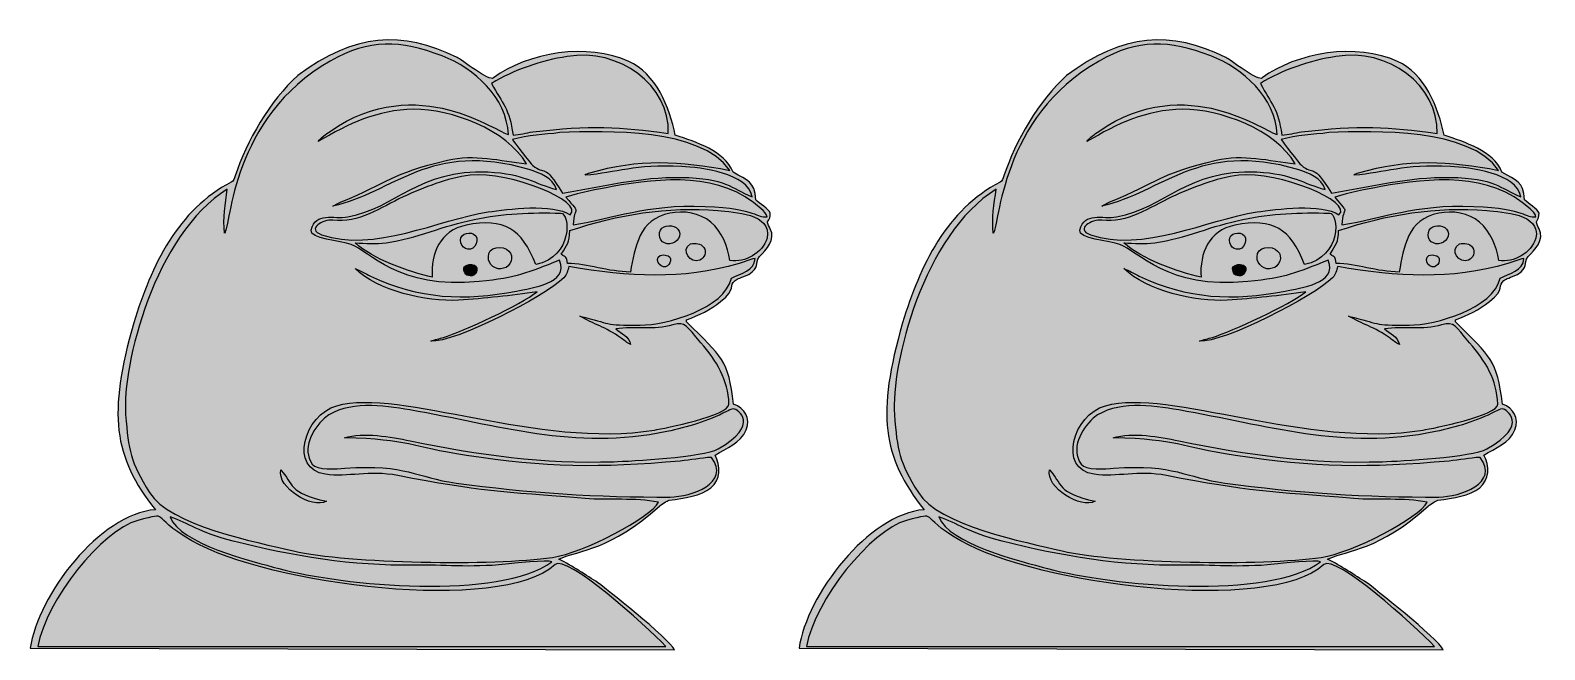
# Model space of a CAD drawing. Header units: millimetres. Extents: x 646 to 848, y -517 to -434.
import ezdxf

# ---------------------------------------------------------------- set-up
doc = ezdxf.new("R2010")
doc.units = ezdxf.units.MM
doc.header["$MEASUREMENT"] = 0
doc.layers.add('layer 1', color=7, linetype='Continuous')

msp = doc.modelspace()

# ---------------------------------------------------------------- hatches: boundary and pattern name
at = {"layer": 'layer 1', "true_color": 0x2b2a29}
h = msp.add_hatch(color=250, dxfattribs=at)
edge = h.paths.add_edge_path()
edge.add_spline(control_points=[(726.0434, -438.0107), (729.5872, -439.474), (731.5364, -444.1779), (732.2449, -447.829), (735.0758, -448.8088), (738.7527, -449.8626), (739.9738, -452.7584), (741.9171, -453.9895), (742.8368, -453.8961), (742.9828, -456.4546), (743.4378, -456.8978), (744.7488, -457.7393), (744.9146, -458.225), (744.9334, -458.7075), (744.8244, -459.0083), (744.5696, -459.3956), (744.5696, -459.7362), (744.7954, -460.016), (744.9188, -460.32), (745.6761, -461.821), (744.4108, -463.114), (743.4596, -464.0173), (742.7683, -465.1217), (743.589, -465.3992), (742.0486, -466.4104), (741.0236, -466.8725), (740.5558, -466.9905), (740.2412, -467.2312), (739.2976, -467.9537), (740.5051, -468.2533), (738.2971, -470.0558), (736.9546, -471.147), (735.3648, -471.8782), (733.7579, -472.4911), (733.7564, -472.5778), (733.7564, -472.6633), (733.7564, -472.7495), (738.5289, -477.5595), (739.3006, -477.7228), (740.0306, -483.7513), (741.5357, -484.2904), (742.3003, -485.6155), (741.7038, -487.1708), (740.9866, -488.9341), (739.0539, -489.6405), (737.5492, -490.5442), (738.3539, -491.9813), (738.3053, -493.8326), (737.0019, -494.9179), (735.7102, -495.994), (733.4858, -496.2696), (731.4315, -496.5746), (731.1805, -496.5827), (730.2966, -497.2152), (730.1278, -497.37), (723.5299, -503.2683), (719.5862, -503.1626), (716.695, -504.4494), (718.5799, -505.3426), (720.3295, -506.6235), (721.9228, -507.5793), (722.6563, -508.1456), (731.4462, -515.0235), (732.1385, -516.5337), (732.1385, -516.5337), (646.1798, -516.3428), (646.1798, -516.3428), (647.1838, -509.2302), (655.4467, -498.4272), (662.8694, -497.8335), (657.2511, -490.7636), (656.496, -485.0541), (660.0006, -472.8958), (662.3061, -465.2352), (665.9194, -457.7262), (672.9985, -454.1096), (673.3304, -453.9648), (673.3985, -453.5774), (673.5193, -453.2752), (674.9868, -448.6332), (678.2063, -443.1715), (681.8711, -439.8802), (689.3935, -434.2383), (695.7948, -433.8215), (703.1408, -437.457), (703.5504, -437.6523), (707.5931, -440.7679), (707.98, -440.178), (712.4834, -436.8115), (720.6344, -435.4051), (726.0434, -438.0107)], knot_values=[0, 0, 0, 0, 0.03333333, 0.03333333, 0.03333333, 0.06666667, 0.06666667, 0.06666667, 0.1, 0.1, 0.1, 0.13333333, 0.13333333, 0.13333333, 0.16666667, 0.16666667, 0.16666667, 0.2, 0.2, 0.2, 0.23333333, 0.23333333, 0.23333333, 0.26666667, 0.26666667, 0.26666667, 0.3, 0.3, 0.3, 0.33333333, 0.33333333, 0.33333333, 0.36666667, 0.36666667, 0.36666667, 0.4, 0.4, 0.4, 0.43333333, 0.43333333, 0.43333333, 0.46666667, 0.46666667, 0.46666667, 0.5, 0.5, 0.5, 0.53333333, 0.53333333, 0.53333333, 0.56666667, 0.56666667, 0.56666667, 0.6, 0.6, 0.6, 0.63333333, 0.63333333, 0.63333333, 0.66666667, 0.66666667, 0.66666667, 0.7, 0.7, 0.7, 0.73333333, 0.73333333, 0.73333333, 0.76666667, 0.76666667, 0.76666667, 0.8, 0.8, 0.8, 0.83333333, 0.83333333, 0.83333333, 0.86666667, 0.86666667, 0.86666667, 0.9, 0.9, 0.9, 0.93333333, 0.93333333, 0.93333333, 0.96666667, 0.96666667, 0.96666667, 1, 1, 1, 1], degree=3, periodic=1)
h = msp.add_hatch(color=250, dxfattribs=at)
edge = h.paths.add_edge_path()
edge.add_spline(control_points=[(828.6235, -438.0107), (832.1673, -439.474), (834.1165, -444.1779), (834.825, -447.829), (837.6559, -448.8088), (841.3328, -449.8626), (842.5539, -452.7584), (844.4972, -453.9895), (845.4169, -453.8961), (845.5629, -456.4546), (846.0179, -456.8978), (847.3289, -457.7393), (847.4947, -458.225), (847.5135, -458.7075), (847.4045, -459.0083), (847.1497, -459.3956), (847.1497, -459.7362), (847.3755, -460.016), (847.4989, -460.32), (848.2562, -461.821), (846.9909, -463.114), (846.0397, -464.0173), (845.3484, -465.1217), (846.1691, -465.3992), (844.6287, -466.4104), (843.6037, -466.8725), (843.1359, -466.9905), (842.8213, -467.2312), (841.8777, -467.9537), (843.0852, -468.2533), (840.8772, -470.0558), (839.5347, -471.147), (837.9449, -471.8782), (836.338, -472.4911), (836.3365, -472.5778), (836.3365, -472.6633), (836.3365, -472.7495), (841.109, -477.5595), (841.8807, -477.7228), (842.6107, -483.7513), (844.1158, -484.2904), (844.8804, -485.6155), (844.2839, -487.1708), (843.5667, -488.9341), (841.634, -489.6405), (840.1293, -490.5442), (840.934, -491.9813), (840.8854, -493.8326), (839.582, -494.9179), (838.2903, -495.994), (836.0659, -496.2696), (834.0116, -496.5746), (833.7606, -496.5827), (832.8767, -497.2152), (832.7079, -497.37), (826.11, -503.2683), (822.1663, -503.1626), (819.2751, -504.4494), (821.16, -505.3426), (822.9096, -506.6235), (824.5029, -507.5793), (825.2364, -508.1456), (834.0263, -515.0235), (834.7186, -516.5337), (834.7186, -516.5337), (748.7599, -516.3428), (748.7599, -516.3428), (749.7639, -509.2302), (758.0268, -498.4272), (765.4495, -497.8335), (759.8312, -490.7636), (759.0761, -485.0541), (762.5807, -472.8958), (764.8862, -465.2352), (768.4995, -457.7262), (775.5786, -454.1096), (775.9105, -453.9648), (775.9786, -453.5774), (776.0994, -453.2752), (777.5669, -448.6332), (780.7864, -443.1715), (784.4512, -439.8802), (791.9736, -434.2383), (798.3749, -433.8215), (805.7209, -437.457), (806.1305, -437.6523), (810.1732, -440.7679), (810.5601, -440.178), (815.0635, -436.8115), (823.2145, -435.4051), (828.6235, -438.0107)], knot_values=[0, 0, 0, 0, 0.03333333, 0.03333333, 0.03333333, 0.06666667, 0.06666667, 0.06666667, 0.1, 0.1, 0.1, 0.13333333, 0.13333333, 0.13333333, 0.16666667, 0.16666667, 0.16666667, 0.2, 0.2, 0.2, 0.23333333, 0.23333333, 0.23333333, 0.26666667, 0.26666667, 0.26666667, 0.3, 0.3, 0.3, 0.33333333, 0.33333333, 0.33333333, 0.36666667, 0.36666667, 0.36666667, 0.4, 0.4, 0.4, 0.43333333, 0.43333333, 0.43333333, 0.46666667, 0.46666667, 0.46666667, 0.5, 0.5, 0.5, 0.53333333, 0.53333333, 0.53333333, 0.56666667, 0.56666667, 0.56666667, 0.6, 0.6, 0.6, 0.63333333, 0.63333333, 0.63333333, 0.66666667, 0.66666667, 0.66666667, 0.7, 0.7, 0.7, 0.73333333, 0.73333333, 0.73333333, 0.76666667, 0.76666667, 0.76666667, 0.8, 0.8, 0.8, 0.83333333, 0.83333333, 0.83333333, 0.86666667, 0.86666667, 0.86666667, 0.9, 0.9, 0.9, 0.93333333, 0.93333333, 0.93333333, 0.96666667, 0.96666667, 0.96666667, 1, 1, 1, 1], degree=3, periodic=1)
h = msp.add_hatch(color=250, dxfattribs=at)
edge = h.paths.add_edge_path()
edge.add_spline(control_points=[(686.2075, -437.9595), (691.4475, -434.9439), (695.5142, -435.0854), (701.1255, -437.2416), (705.4423, -438.9002), (709.7237, -442.78), (709.9741, -447.7281), (708.6068, -447.6337), (697.9487, -439.1787), (686.1906, -447.3177), (685.6111, -447.7085), (684.9967, -448.0829), (684.601, -448.6776), (688.678, -446.2929), (692.4222, -444.4407), (697.347, -444.3784), (702.3006, -444.3151), (709.7612, -447.0798), (712.3974, -451.6655), (708.8441, -451.2472), (705.4471, -450.3058), (701.8352, -451.1771), (693.9688, -453.0743), (694.3374, -453.9959), (687.5655, -456.7952), (687.2167, -456.9362), (686.8745, -457.0988), (686.5623, -457.3106), (694.58, -455.5697), (699.5243, -448.4902), (712.7419, -452.4233), (714.1107, -452.8309), (715.9517, -453.5499), (716.3813, -455.0751), (713.5208, -454.3581), (712.0141, -452.9554), (707.28, -452.7428), (697.9679, -452.3245), (695.0639, -457.5468), (688.5397, -458.7469), (686.6671, -459.0917), (684.2418, -457.9769), (683.6481, -460.5213), (683.3898, -461.6291), (687.619, -461.9498), (688.9937, -462.4345), (691.4285, -463.2939), (695.2581, -468.454), (706.0707, -467.3713), (711.2863, -466.8491), (712.345, -466.2455), (716.7917, -464.5268), (718.1171, -467.6529), (713.019, -468.2461), (711.0375, -468.6419), (704.1709, -470.0125), (697.9666, -469.6956), (691.5813, -466.6561), (690.8871, -466.3237), (690.2229, -465.9307), (689.5105, -465.6356), (692.5476, -468.6457), (699.0303, -470.077), (703.3074, -469.8794), (706.8173, -469.6254), (710.3203, -469.2663), (713.7995, -468.734), (711.7267, -470.4417), (703.8778, -474.0645), (701.3273, -474.8276), (700.7551, -475.0008), (700.169, -475.1215), (699.6097, -475.3331), (702.7866, -475.5878), (714.8451, -469.3529), (717.3805, -466.8717), (717.8024, -466.4771), (717.8803, -465.8825), (718.0578, -465.3627), (726.1409, -466.7625), (733.008, -467.1748), (740.759, -464.9741), (741.4769, -464.778), (742.1424, -464.4117), (742.8833, -464.2982), (742.8274, -465.9465), (740.9302, -466.3291), (739.7264, -466.9145), (738.8476, -471.0021), (731.0472, -473.1757), (727.5791, -473.1996), (722.5269, -473.2343), (723.822, -473.014), (719.5043, -471.9834), (721.3725, -473.0881), (722.8824, -473.4044), (725.0327, -474.9326), (725.4444, -475.2278), (725.8362, -475.553), (726.2887, -475.7871), (726.1015, -474.7226), (725.0228, -474.3024), (724.2933, -473.6706), (726.8347, -473.3733), (729.3956, -473.8757), (731.9216, -473.1685), (733.7062, -472.6687), (733.6663, -473.288), (735.6414, -475.5359), (737.7645, -477.9521), (739.3095, -480.4792), (739.4042, -483.7473), (739.4481, -485.2427), (730.761, -486.9866), (729.4631, -487.1977), (713.9456, -489.723), (695.6454, -481.5702), (687.0648, -483.9502), (682.7295, -485.1527), (680.6552, -492.4176), (685.5629, -493.1141), (688.5686, -493.5405), (691.3776, -492.53), (695.2009, -493.2731), (706.2323, -495.4169), (708.9688, -495.4313), (720.2069, -496.3431), (723.413, -496.6035), (726.8321, -496.2067), (729.9995, -496.8241), (729.0333, -498.8746), (719.9521, -503.6158), (715.8505, -504.2069), (708.0057, -505.3369), (688.5479, -505.0345), (681.2918, -503.3308), (676.309, -502.1609), (664.7514, -499.9052), (662.1, -495.5612), (659.5403, -491.3671), (659.2743, -490.0317), (658.9065, -485.1352), (658.4116, -478.5533), (662.7865, -461.0036), (672.4705, -455.0596), (672.2189, -456.9923), (671.8473, -458.949), (672.0998, -460.9032), (672.9281, -460.0405), (672.9934, -445.4142), (686.2075, -437.9595)], knot_values=[0, 0, 0, 0, 0.02, 0.02, 0.02, 0.04, 0.04, 0.04, 0.06, 0.06, 0.06, 0.08, 0.08, 0.08, 0.1, 0.1, 0.1, 0.12, 0.12, 0.12, 0.14, 0.14, 0.14, 0.16, 0.16, 0.16, 0.18, 0.18, 0.18, 0.2, 0.2, 0.2, 0.22, 0.22, 0.22, 0.24, 0.24, 0.24, 0.26, 0.26, 0.26, 0.28, 0.28, 0.28, 0.3, 0.3, 0.3, 0.32, 0.32, 0.32, 0.34, 0.34, 0.34, 0.36, 0.36, 0.36, 0.38, 0.38, 0.38, 0.4, 0.4, 0.4, 0.42, 0.42, 0.42, 0.44, 0.44, 0.44, 0.46, 0.46, 0.46, 0.48, 0.48, 0.48, 0.5, 0.5, 0.5, 0.52, 0.52, 0.52, 0.54, 0.54, 0.54, 0.56, 0.56, 0.56, 0.58, 0.58, 0.58, 0.6, 0.6, 0.6, 0.62, 0.62, 0.62, 0.64, 0.64, 0.64, 0.66, 0.66, 0.66, 0.68, 0.68, 0.68, 0.7, 0.7, 0.7, 0.72, 0.72, 0.72, 0.74, 0.74, 0.74, 0.76, 0.76, 0.76, 0.78, 0.78, 0.78, 0.8, 0.8, 0.8, 0.82, 0.82, 0.82, 0.84, 0.84, 0.84, 0.86, 0.86, 0.86, 0.88, 0.88, 0.88, 0.9, 0.9, 0.9, 0.92, 0.92, 0.92, 0.94, 0.94, 0.94, 0.96, 0.96, 0.96, 0.98, 0.98, 0.98, 1, 1, 1, 1], degree=3, periodic=1)
h = msp.add_hatch(color=250, dxfattribs=at)
edge = h.paths.add_edge_path()
edge.add_spline(control_points=[(717.8008, -437.3352), (724.7625, -436.1117), (731.5199, -441.1836), (731.3165, -447.6002), (724.8938, -446.7118), (720.8608, -446.451), (713.2305, -447.3987), (712.3459, -447.5066), (711.4873, -447.7877), (710.5917, -447.8103), (710.132, -444.2861), (709.1815, -443.6343), (707.7314, -440.9305), (710.6996, -439.0996), (714.3698, -437.8459), (717.8008, -437.3352)], knot_values=[0, 0, 0, 0, 0.2, 0.2, 0.2, 0.4, 0.4, 0.4, 0.6, 0.6, 0.6, 0.8, 0.8, 0.8, 1, 1, 1, 1], degree=3, periodic=1)
at = {"layer": 'layer 1', "true_color": 0xfefefe}
h = msp.add_hatch(color=7, dxfattribs=at)
edge = h.paths.add_edge_path()
edge.add_spline(control_points=[(788.7876, -437.9595), (794.0276, -434.9439), (798.0943, -435.0854), (803.7056, -437.2416), (808.0224, -438.9002), (812.3038, -442.78), (812.5542, -447.7281), (811.1869, -447.6337), (800.5288, -439.1787), (788.7707, -447.3177), (788.1912, -447.7085), (787.5768, -448.0829), (787.1811, -448.6776), (791.2581, -446.2929), (795.0023, -444.4407), (799.9271, -444.3784), (804.8807, -444.3151), (812.3413, -447.0798), (814.9775, -451.6655), (811.4242, -451.2472), (808.0272, -450.3058), (804.4153, -451.1771), (796.5489, -453.0743), (796.9175, -453.9959), (790.1456, -456.7952), (789.7968, -456.9362), (789.4546, -457.0988), (789.1424, -457.3106), (797.1601, -455.5697), (802.1044, -448.4902), (815.322, -452.4233), (816.6908, -452.8309), (818.5318, -453.5499), (818.9614, -455.0751), (816.1009, -454.3581), (814.5942, -452.9554), (809.8601, -452.7428), (800.548, -452.3245), (797.644, -457.5468), (791.1198, -458.7469), (789.2472, -459.0917), (786.8219, -457.9769), (786.2282, -460.5213), (785.9699, -461.6291), (790.1991, -461.9498), (791.5738, -462.4345), (794.0086, -463.2939), (797.8382, -468.454), (808.6508, -467.3713), (813.8664, -466.8491), (814.9251, -466.2455), (819.3718, -464.5268), (820.6972, -467.6529), (815.5991, -468.2461), (813.6176, -468.6419), (806.751, -470.0125), (800.5467, -469.6956), (794.1614, -466.6561), (793.4672, -466.3237), (792.803, -465.9307), (792.0906, -465.6356), (795.1277, -468.6457), (801.6104, -470.077), (805.8875, -469.8794), (809.3974, -469.6254), (812.9004, -469.2663), (816.3796, -468.734), (814.3068, -470.4417), (806.4579, -474.0645), (803.9074, -474.8276), (803.3352, -475.0008), (802.7491, -475.1215), (802.1898, -475.3331), (805.3667, -475.5878), (817.4252, -469.3529), (819.9606, -466.8717), (820.3825, -466.4771), (820.4604, -465.8825), (820.6379, -465.3627), (828.721, -466.7625), (835.5881, -467.1748), (843.3391, -464.9741), (844.057, -464.778), (844.7225, -464.4117), (845.4634, -464.2982), (845.4075, -465.9465), (843.5103, -466.3291), (842.3065, -466.9145), (841.4277, -471.0021), (833.6273, -473.1757), (830.1592, -473.1996), (825.107, -473.2343), (826.4021, -473.014), (822.0844, -471.9834), (823.9526, -473.0881), (825.4625, -473.4044), (827.6128, -474.9326), (828.0245, -475.2278), (828.4163, -475.553), (828.8688, -475.7871), (828.6816, -474.7226), (827.6029, -474.3024), (826.8734, -473.6706), (829.4148, -473.3733), (831.9757, -473.8757), (834.5017, -473.1685), (836.2863, -472.6687), (836.2464, -473.288), (838.2215, -475.5359), (840.3446, -477.9521), (841.8896, -480.4792), (841.9843, -483.7473), (842.0282, -485.2427), (833.3411, -486.9866), (832.0432, -487.1977), (816.5257, -489.723), (798.2255, -481.5702), (789.6449, -483.9502), (785.3096, -485.1527), (783.2353, -492.4176), (788.143, -493.1141), (791.1487, -493.5405), (793.9577, -492.53), (797.781, -493.2731), (808.8124, -495.4169), (811.5489, -495.4313), (822.787, -496.3431), (825.9931, -496.6035), (829.4122, -496.2067), (832.5796, -496.8241), (831.6134, -498.8746), (822.5322, -503.6158), (818.4306, -504.2069), (810.5858, -505.3369), (791.128, -505.0345), (783.8719, -503.3308), (778.8891, -502.1609), (767.3315, -499.9052), (764.6801, -495.5612), (762.1204, -491.3671), (761.8544, -490.0317), (761.4866, -485.1352), (760.9917, -478.5533), (765.3666, -461.0036), (775.0506, -455.0596), (774.799, -456.9923), (774.4274, -458.949), (774.6799, -460.9032), (775.5082, -460.0405), (775.5735, -445.4142), (788.7876, -437.9595)], knot_values=[0, 0, 0, 0, 0.02, 0.02, 0.02, 0.04, 0.04, 0.04, 0.06, 0.06, 0.06, 0.08, 0.08, 0.08, 0.1, 0.1, 0.1, 0.12, 0.12, 0.12, 0.14, 0.14, 0.14, 0.16, 0.16, 0.16, 0.18, 0.18, 0.18, 0.2, 0.2, 0.2, 0.22, 0.22, 0.22, 0.24, 0.24, 0.24, 0.26, 0.26, 0.26, 0.28, 0.28, 0.28, 0.3, 0.3, 0.3, 0.32, 0.32, 0.32, 0.34, 0.34, 0.34, 0.36, 0.36, 0.36, 0.38, 0.38, 0.38, 0.4, 0.4, 0.4, 0.42, 0.42, 0.42, 0.44, 0.44, 0.44, 0.46, 0.46, 0.46, 0.48, 0.48, 0.48, 0.5, 0.5, 0.5, 0.52, 0.52, 0.52, 0.54, 0.54, 0.54, 0.56, 0.56, 0.56, 0.58, 0.58, 0.58, 0.6, 0.6, 0.6, 0.62, 0.62, 0.62, 0.64, 0.64, 0.64, 0.66, 0.66, 0.66, 0.68, 0.68, 0.68, 0.7, 0.7, 0.7, 0.72, 0.72, 0.72, 0.74, 0.74, 0.74, 0.76, 0.76, 0.76, 0.78, 0.78, 0.78, 0.8, 0.8, 0.8, 0.82, 0.82, 0.82, 0.84, 0.84, 0.84, 0.86, 0.86, 0.86, 0.88, 0.88, 0.88, 0.9, 0.9, 0.9, 0.92, 0.92, 0.92, 0.94, 0.94, 0.94, 0.96, 0.96, 0.96, 0.98, 0.98, 0.98, 1, 1, 1, 1], degree=3, periodic=1)
h = msp.add_hatch(color=7, dxfattribs=at)
edge = h.paths.add_edge_path()
edge.add_spline(control_points=[(820.3809, -437.3352), (827.3426, -436.1117), (834.1, -441.1836), (833.8966, -447.6002), (827.4739, -446.7118), (823.4409, -446.451), (815.8106, -447.3987), (814.926, -447.5066), (814.0674, -447.7877), (813.1718, -447.8103), (812.7121, -444.2861), (811.7616, -443.6343), (810.3115, -440.9305), (813.2797, -439.0996), (816.9499, -437.8459), (820.3809, -437.3352)], knot_values=[0, 0, 0, 0, 0.2, 0.2, 0.2, 0.4, 0.4, 0.4, 0.6, 0.6, 0.6, 0.8, 0.8, 0.8, 1, 1, 1, 1], degree=3, periodic=1)
at = {"layer": 'layer 1', "true_color": 0x2b2a29}
h = msp.add_hatch(color=250, dxfattribs=at)
edge = h.paths.add_edge_path()
edge.add_spline(control_points=[(716.8528, -447.4924), (723.101, -447.2386), (735.618, -446.8748), (739.5166, -452.5271), (732.9155, -451.2415), (727.2843, -450.9388), (720.8269, -452.8709), (720.6113, -452.9458), (720.3359, -452.9598), (720.2125, -453.18), (724.4729, -452.8204), (726.7056, -451.7133), (733.1223, -452.0078), (735.5422, -452.1188), (742.0371, -452.8893), (742.4832, -456.063), (739.5843, -454.8955), (739.1702, -453.5707), (732.9745, -453.464), (727.5731, -453.3707), (722.482, -454.7037), (717.2118, -455.5703), (714.641, -451.3617), (714.9169, -453.2757), (713.2037, -451.8485), (712.9146, -451.6085), (710.7069, -448.7147), (710.5035, -448.3896), (712.5759, -447.8471), (714.7348, -447.7607), (716.8528, -447.4924)], knot_values=[0, 0, 0, 0, 0.1, 0.1, 0.1, 0.2, 0.2, 0.2, 0.3, 0.3, 0.3, 0.4, 0.4, 0.4, 0.5, 0.5, 0.5, 0.6, 0.6, 0.6, 0.7, 0.7, 0.7, 0.8, 0.8, 0.8, 0.9, 0.9, 0.9, 1, 1, 1, 1], degree=3, periodic=1)
at = {"layer": 'layer 1', "true_color": 0xfefefe}
h = msp.add_hatch(color=7, dxfattribs=at)
edge = h.paths.add_edge_path()
edge.add_spline(control_points=[(819.4329, -447.4924), (825.6811, -447.2386), (838.1981, -446.8748), (842.0967, -452.5271), (835.4956, -451.2415), (829.8644, -450.9388), (823.407, -452.8709), (823.1914, -452.9458), (822.916, -452.9598), (822.7926, -453.18), (827.053, -452.8204), (829.2857, -451.7133), (835.7024, -452.0078), (838.1223, -452.1188), (844.6172, -452.8893), (845.0633, -456.063), (842.1644, -454.8955), (841.7503, -453.5707), (835.5546, -453.464), (830.1532, -453.3707), (825.0621, -454.7037), (819.7919, -455.5703), (817.2211, -451.3617), (817.497, -453.2757), (815.7838, -451.8485), (815.4947, -451.6085), (813.287, -448.7147), (813.0836, -448.3896), (815.156, -447.8471), (817.3149, -447.7607), (819.4329, -447.4924)], knot_values=[0, 0, 0, 0, 0.1, 0.1, 0.1, 0.2, 0.2, 0.2, 0.3, 0.3, 0.3, 0.4, 0.4, 0.4, 0.5, 0.5, 0.5, 0.6, 0.6, 0.6, 0.7, 0.7, 0.7, 0.8, 0.8, 0.8, 0.9, 0.9, 0.9, 1, 1, 1, 1], degree=3, periodic=1)
at = {"layer": 'layer 1', "true_color": 0x2b2a29}
h = msp.add_hatch(color=250, dxfattribs=at)
edge = h.paths.add_edge_path()
edge.add_spline(control_points=[(695.9293, -456.0688), (698.7933, -454.7826), (701.7456, -453.5687), (704.8786, -453.1506), (710.1934, -452.6487), (720.1928, -456.6848), (718.2166, -458.4547), (715.9602, -456.9439), (709.8087, -457.6852), (707.2985, -458.0772), (700.7033, -459.1066), (691.9061, -463.5688), (685.0518, -461.1163), (682.9609, -460.3675), (685.2545, -458.9939), (686.5623, -459.1813), (689.9254, -459.6635), (692.9865, -457.4611), (695.9293, -456.0688)], knot_values=[0, 0, 0, 0, 0.16666667, 0.16666667, 0.16666667, 0.33333333, 0.33333333, 0.33333333, 0.5, 0.5, 0.5, 0.66666667, 0.66666667, 0.66666667, 0.83333333, 0.83333333, 0.83333333, 1, 1, 1, 1], degree=3, periodic=1)
at = {"layer": 'layer 1', "true_color": 0xfefefe}
h = msp.add_hatch(color=7, dxfattribs=at)
edge = h.paths.add_edge_path()
edge.add_spline(control_points=[(798.5094, -456.0688), (801.3734, -454.7826), (804.3257, -453.5687), (807.4587, -453.1506), (812.7735, -452.6487), (822.7729, -456.6848), (820.7967, -458.4547), (818.5403, -456.9439), (812.3888, -457.6852), (809.8786, -458.0772), (803.2834, -459.1066), (794.4862, -463.5688), (787.6319, -461.1163), (785.541, -460.3675), (787.8346, -458.9939), (789.1424, -459.1813), (792.5055, -459.6635), (795.5666, -457.4611), (798.5094, -456.0688)], knot_values=[0, 0, 0, 0, 0.16666667, 0.16666667, 0.16666667, 0.33333333, 0.33333333, 0.33333333, 0.5, 0.5, 0.5, 0.66666667, 0.66666667, 0.66666667, 0.83333333, 0.83333333, 0.83333333, 1, 1, 1, 1], degree=3, periodic=1)
at = {"layer": 'layer 1', "true_color": 0x2b2a29}
h = msp.add_hatch(color=250, dxfattribs=at)
edge = h.paths.add_edge_path()
edge.add_spline(control_points=[(723.8024, -454.6888), (730.4269, -453.5175), (738.3374, -452.7103), (743.7181, -457.6656), (744.032, -457.9678), (744.4451, -458.2559), (744.4859, -458.727), (742.9602, -458.9521), (743.3827, -457.619), (736.239, -457.3374), (728.1475, -457.0186), (724.165, -458.9606), (718.6142, -459.8115), (718.712, -456.9798), (719.8491, -458.7371), (717.6519, -456.0883), (719.6616, -455.4639), (721.7412, -455.1006), (723.8024, -454.6888)], knot_values=[0, 0, 0, 0, 0.16666667, 0.16666667, 0.16666667, 0.33333333, 0.33333333, 0.33333333, 0.5, 0.5, 0.5, 0.66666667, 0.66666667, 0.66666667, 0.83333333, 0.83333333, 0.83333333, 1, 1, 1, 1], degree=3, periodic=1)
at = {"layer": 'layer 1', "true_color": 0xfefefe}
h = msp.add_hatch(color=7, dxfattribs=at)
edge = h.paths.add_edge_path()
edge.add_spline(control_points=[(826.3825, -454.6888), (833.007, -453.5175), (840.9175, -452.7103), (846.2982, -457.6656), (846.6121, -457.9678), (847.0252, -458.2559), (847.066, -458.727), (845.5403, -458.9521), (845.9628, -457.619), (838.8191, -457.3374), (830.7276, -457.0186), (826.7451, -458.9606), (821.1943, -459.8115), (821.2921, -456.9798), (822.4292, -458.7371), (820.232, -456.0883), (822.2417, -455.4639), (824.3213, -455.1006), (826.3825, -454.6888)], knot_values=[0, 0, 0, 0, 0.16666667, 0.16666667, 0.16666667, 0.33333333, 0.33333333, 0.33333333, 0.5, 0.5, 0.5, 0.66666667, 0.66666667, 0.66666667, 0.83333333, 0.83333333, 0.83333333, 1, 1, 1, 1], degree=3, periodic=1)
at = {"layer": 'layer 1', "true_color": 0x2b2a29}
h = msp.add_hatch(color=250, dxfattribs=at)
edge = h.paths.add_edge_path()
edge.add_spline(control_points=[(705.402, -459.1062), (701.4136, -459.86), (697.6834, -461.6341), (693.655, -462.2077), (692.2814, -462.3452), (690.8973, -462.2643), (689.5201, -462.2157), (691.8646, -464.3602), (696.6493, -466.0615), (699.8196, -466.8035), (699.612, -463.5772), (700.8588, -460.5694), (704.3306, -459.8441), (709.4078, -458.8633), (711.7533, -460.249), (713.6235, -465.106), (718.6491, -464.0677), (718.2486, -458.2139), (716.9452, -458.2445), (713.0828, -458.1493), (709.1834, -458.2458), (705.402, -459.1062)], knot_values=[0, 0, 0, 0, 0.14285714, 0.14285714, 0.14285714, 0.28571429, 0.28571429, 0.28571429, 0.42857143, 0.42857143, 0.42857143, 0.57142857, 0.57142857, 0.57142857, 0.71428571, 0.71428571, 0.71428571, 0.85714286, 0.85714286, 0.85714286, 1, 1, 1, 1], degree=3, periodic=1)
h = msp.add_hatch(color=250, dxfattribs=at)
edge = h.paths.add_edge_path()
edge.add_spline(control_points=[(726.2576, -466.0983), (726.9022, -462.7895), (727.3318, -459.0457), (731.5338, -458.2559), (733.3973, -457.8713), (735.4984, -458.1721), (736.977, -459.4409), (738.4804, -460.7142), (739.2386, -462.6447), (739.5421, -464.5482), (741.6146, -464.8775), (743.8189, -463.5798), (744.5086, -461.5903), (745.1642, -458.2538), (740.0819, -458.1137), (737.9382, -457.8967), (731.2571, -457.2906), (724.5119, -458.4461), (718.1785, -460.5697), (718.1276, -462.2765), (717.8402, -462.3178), (717.0315, -463.7221), (717.7154, -464.2385), (717.7449, -464.025), (717.8532, -464.9501), (720.5277, -464.9705), (723.2894, -466.0888), (726.2576, -466.0983)], knot_values=[0, 0, 0, 0, 0.11111111, 0.11111111, 0.11111111, 0.22222222, 0.22222222, 0.22222222, 0.33333333, 0.33333333, 0.33333333, 0.44444444, 0.44444444, 0.44444444, 0.55555556, 0.55555556, 0.55555556, 0.66666667, 0.66666667, 0.66666667, 0.77777778, 0.77777778, 0.77777778, 0.88888889, 0.88888889, 0.88888889, 1, 1, 1, 1], degree=3, periodic=1)
at = {"layer": 'layer 1', "true_color": 0xfefefe}
h = msp.add_hatch(color=7, dxfattribs=at)
edge = h.paths.add_edge_path()
edge.add_spline(control_points=[(807.9821, -459.1062), (803.9937, -459.86), (800.2635, -461.6341), (796.2351, -462.2077), (794.8615, -462.3452), (793.4774, -462.2643), (792.1002, -462.2157), (794.4447, -464.3602), (799.2294, -466.0615), (802.3997, -466.8035), (802.1921, -463.5772), (803.4389, -460.5694), (806.9107, -459.8441), (811.9879, -458.8633), (814.3334, -460.249), (816.2036, -465.106), (821.2292, -464.0677), (820.8287, -458.2139), (819.5253, -458.2445), (815.6629, -458.1493), (811.7635, -458.2458), (807.9821, -459.1062)], knot_values=[0, 0, 0, 0, 0.14285714, 0.14285714, 0.14285714, 0.28571429, 0.28571429, 0.28571429, 0.42857143, 0.42857143, 0.42857143, 0.57142857, 0.57142857, 0.57142857, 0.71428571, 0.71428571, 0.71428571, 0.85714286, 0.85714286, 0.85714286, 1, 1, 1, 1], degree=3, periodic=1)
h = msp.add_hatch(color=7, dxfattribs=at)
edge = h.paths.add_edge_path()
edge.add_spline(control_points=[(828.8377, -466.0983), (829.4823, -462.7895), (829.9119, -459.0457), (834.1139, -458.2559), (835.9774, -457.8713), (838.0785, -458.1721), (839.5571, -459.4409), (841.0605, -460.7142), (841.8187, -462.6447), (842.1222, -464.5482), (844.1947, -464.8775), (846.399, -463.5798), (847.0887, -461.5903), (847.7443, -458.2538), (842.662, -458.1137), (840.5183, -457.8967), (833.8372, -457.2906), (827.092, -458.4461), (820.7586, -460.5697), (820.7077, -462.2765), (820.4203, -462.3178), (819.6116, -463.7221), (820.2955, -464.2385), (820.325, -464.025), (820.4333, -464.9501), (823.1078, -464.9705), (825.8695, -466.0888), (828.8377, -466.0983)], knot_values=[0, 0, 0, 0, 0.11111111, 0.11111111, 0.11111111, 0.22222222, 0.22222222, 0.22222222, 0.33333333, 0.33333333, 0.33333333, 0.44444444, 0.44444444, 0.44444444, 0.55555556, 0.55555556, 0.55555556, 0.66666667, 0.66666667, 0.66666667, 0.77777778, 0.77777778, 0.77777778, 0.88888889, 0.88888889, 0.88888889, 1, 1, 1, 1], degree=3, periodic=1)
at = {"layer": 'layer 1', "true_color": 0x2b2a29}
h = msp.add_hatch(color=250, dxfattribs=at)
edge = h.paths.add_edge_path()
edge.add_spline(control_points=[(730.7451, -460.0735), (729.8777, -460.4579), (729.9317, -461.9012), (730.8217, -462.2206), (731.6987, -462.6323), (732.8841, -461.9695), (732.8544, -460.9673), (732.7465, -459.9994), (731.5072, -459.7311), (730.7451, -460.0735)], knot_values=[0, 0, 0, 0, 0.33333333, 0.33333333, 0.33333333, 0.66666667, 0.66666667, 0.66666667, 1, 1, 1, 1], degree=3, periodic=1)
at = {"layer": 'layer 1', "true_color": 0xfefefe}
h = msp.add_hatch(color=7, dxfattribs=at)
edge = h.paths.add_edge_path()
edge.add_spline(control_points=[(833.3252, -460.0735), (832.4578, -460.4579), (832.5118, -461.9012), (833.4018, -462.2206), (834.2788, -462.6323), (835.4642, -461.9695), (835.4345, -460.9673), (835.3266, -459.9994), (834.0873, -459.7311), (833.3252, -460.0735)], knot_values=[0, 0, 0, 0, 0.33333333, 0.33333333, 0.33333333, 0.66666667, 0.66666667, 0.66666667, 1, 1, 1, 1], degree=3, periodic=1)
at = {"layer": 'layer 1', "true_color": 0x2b2a29}
h = msp.add_hatch(color=250, dxfattribs=at)
edge = h.paths.add_edge_path()
edge.add_spline(control_points=[(704.0572, -461.05), (703.1883, -461.4984), (703.6553, -463.0028), (704.5698, -463.0695), (705.5985, -463.2412), (706.2445, -461.5662), (705.3416, -461.0296), (704.9499, -460.8256), (704.4531, -460.8765), (704.0572, -461.05)], knot_values=[0, 0, 0, 0, 0.33333333, 0.33333333, 0.33333333, 0.66666667, 0.66666667, 0.66666667, 1, 1, 1, 1], degree=3, periodic=1)
h = msp.add_hatch(color=250, dxfattribs=at)
edge = h.paths.add_edge_path()
edge.add_spline(control_points=[(707.3019, -464.0873), (707.2083, -465.1039), (708.3734, -465.9466), (709.3189, -465.6059), (710.2954, -465.3987), (710.7952, -464.0106), (710.0414, -463.2954), (709.3452, -462.4422), (707.1439, -462.7347), (707.3019, -464.0873)], knot_values=[0, 0, 0, 0, 0.33333333, 0.33333333, 0.33333333, 0.66666667, 0.66666667, 0.66666667, 1, 1, 1, 1], degree=3, periodic=1)
h = msp.add_hatch(color=250, dxfattribs=at)
edge = h.paths.add_edge_path()
edge.add_spline(control_points=[(734.2967, -462.3469), (732.866, -463.1716), (734.2751, -465.0787), (735.5213, -464.5129), (736.1515, -464.2503), (736.4497, -463.3946), (736.0508, -462.8225), (735.6833, -462.2406), (734.901, -462.2106), (734.2967, -462.3469)], knot_values=[0, 0, 0, 0, 0.33333333, 0.33333333, 0.33333333, 0.66666667, 0.66666667, 0.66666667, 1, 1, 1, 1], degree=3, periodic=1)
at = {"layer": 'layer 1', "true_color": 0xfefefe}
h = msp.add_hatch(color=7, dxfattribs=at)
edge = h.paths.add_edge_path()
edge.add_spline(control_points=[(806.6373, -461.05), (805.7684, -461.4984), (806.2354, -463.0028), (807.1499, -463.0695), (808.1786, -463.2412), (808.8246, -461.5662), (807.9217, -461.0296), (807.53, -460.8256), (807.0332, -460.8765), (806.6373, -461.05)], knot_values=[0, 0, 0, 0, 0.33333333, 0.33333333, 0.33333333, 0.66666667, 0.66666667, 0.66666667, 1, 1, 1, 1], degree=3, periodic=1)
h = msp.add_hatch(color=7, dxfattribs=at)
edge = h.paths.add_edge_path()
edge.add_spline(control_points=[(809.882, -464.0873), (809.7884, -465.1039), (810.9535, -465.9466), (811.899, -465.6059), (812.8755, -465.3987), (813.3753, -464.0106), (812.6215, -463.2954), (811.9253, -462.4422), (809.724, -462.7347), (809.882, -464.0873)], knot_values=[0, 0, 0, 0, 0.33333333, 0.33333333, 0.33333333, 0.66666667, 0.66666667, 0.66666667, 1, 1, 1, 1], degree=3, periodic=1)
h = msp.add_hatch(color=7, dxfattribs=at)
edge = h.paths.add_edge_path()
edge.add_spline(control_points=[(836.8768, -462.3469), (835.4461, -463.1716), (836.8552, -465.0787), (838.1014, -464.5129), (838.7316, -464.2503), (839.0298, -463.3946), (838.6309, -462.8225), (838.2634, -462.2406), (837.4811, -462.2106), (836.8768, -462.3469)], knot_values=[0, 0, 0, 0, 0.33333333, 0.33333333, 0.33333333, 0.66666667, 0.66666667, 0.66666667, 1, 1, 1, 1], degree=3, periodic=1)
at = {"layer": 'layer 1', "true_color": 0x2b2a29}
h = msp.add_hatch(color=250, dxfattribs=at)
edge = h.paths.add_edge_path()
edge.add_spline(control_points=[(730.6755, -465.4216), (731.4307, -465.5379), (732.0154, -464.3383), (731.2845, -463.9185), (729.3003, -463.3984), (729.7352, -465.2685), (730.6755, -465.4216)], knot_values=[0, 0, 0, 0, 0.5, 0.5, 0.5, 1, 1, 1, 1], degree=3, periodic=1)
at = {"layer": 'layer 1', "true_color": 0xfefefe}
h = msp.add_hatch(color=7, dxfattribs=at)
edge = h.paths.add_edge_path()
edge.add_spline(control_points=[(833.2556, -465.4216), (834.0108, -465.5379), (834.5955, -464.3383), (833.8646, -463.9185), (831.8804, -463.3984), (832.3153, -465.2685), (833.2556, -465.4216)], knot_values=[0, 0, 0, 0, 0.5, 0.5, 0.5, 1, 1, 1, 1], degree=3, periodic=1)
at = {"layer": 'layer 1', "true_color": 0x2b2a29}
h = msp.add_hatch(color=250, dxfattribs=at)
edge = h.paths.add_edge_path()
edge.add_spline(control_points=[(704.0572, -465.4275), (703.9279, -465.9651), (704.2259, -466.635), (704.8533, -466.6024), (705.5901, -466.7798), (706.189, -465.535), (705.468, -465.1788), (704.9981, -465.0655), (704.412, -465.0398), (704.0572, -465.4275)], knot_values=[0, 0, 0, 0, 0.33333333, 0.33333333, 0.33333333, 0.66666667, 0.66666667, 0.66666667, 1, 1, 1, 1], degree=3, periodic=1)
at = {"layer": 'layer 1', "true_color": 0xfefefe}
h = msp.add_hatch(color=7, dxfattribs=at)
edge = h.paths.add_edge_path()
edge.add_spline(control_points=[(806.6373, -465.4275), (806.508, -465.9651), (806.806, -466.635), (807.4334, -466.6024), (808.1702, -466.7798), (808.7691, -465.535), (808.0481, -465.1788), (807.5782, -465.0655), (806.9921, -465.0398), (806.6373, -465.4275)], knot_values=[0, 0, 0, 0, 0.33333333, 0.33333333, 0.33333333, 0.66666667, 0.66666667, 0.66666667, 1, 1, 1, 1], degree=3, periodic=1)
at = {"layer": 'layer 1', "true_color": 0x2b2a29}
h = msp.add_hatch(color=250, dxfattribs=at)
edge = h.paths.add_edge_path()
edge.add_spline(control_points=[(685.4308, -485.6025), (688.4923, -483.222), (693.2249, -483.8911), (696.8418, -484.518), (708.6067, -486.5574), (718.7378, -489.9747), (731.1192, -487.4079), (733.8574, -486.8161), (736.5814, -486.031), (739.0751, -484.7294), (739.3845, -484.5917), (739.684, -484.3732), (740.0349, -484.3603), (740.5356, -484.4142), (743.7244, -486.4814), (737.9523, -489.7245), (736.0156, -490.8125), (726.3445, -491.3558), (724.0306, -491.4274), (714.5643, -491.7214), (706.112, -490.5501), (696.8601, -488.6399), (694.2955, -488.1106), (690.6662, -487.4501), (688.0954, -488.2283), (696.923, -488.4605), (696.7068, -489.4284), (704.4071, -490.5973), (714.902, -492.1903), (722.1597, -492.3221), (732.9148, -491.3354), (734.3018, -491.2361), (735.6629, -490.8953), (737.0554, -490.857), (739.7089, -494.2918), (734.3772, -496.1175), (731.5538, -496.1443), (722.0951, -496.2214), (712.3488, -495.5642), (703.0019, -494.2863), (697.6047, -493.5483), (696.4508, -491.7148), (688.1364, -492.2966), (687.1155, -492.3681), (684.3954, -492.6216), (683.8015, -491.7588), (682.4015, -489.723), (683.7659, -487.1914), (685.4308, -485.6025)], knot_values=[0, 0, 0, 0, 0.0625, 0.0625, 0.0625, 0.125, 0.125, 0.125, 0.1875, 0.1875, 0.1875, 0.25, 0.25, 0.25, 0.3125, 0.3125, 0.3125, 0.375, 0.375, 0.375, 0.4375, 0.4375, 0.4375, 0.5, 0.5, 0.5, 0.5625, 0.5625, 0.5625, 0.625, 0.625, 0.625, 0.6875, 0.6875, 0.6875, 0.75, 0.75, 0.75, 0.8125, 0.8125, 0.8125, 0.875, 0.875, 0.875, 0.9375, 0.9375, 0.9375, 1, 1, 1, 1], degree=3, periodic=1)
at = {"layer": 'layer 1', "true_color": 0xfefefe}
h = msp.add_hatch(color=7, dxfattribs=at)
edge = h.paths.add_edge_path()
edge.add_spline(control_points=[(788.0109, -485.6025), (791.0724, -483.222), (795.805, -483.8911), (799.4219, -484.518), (811.1868, -486.5574), (821.3179, -489.9747), (833.6993, -487.4079), (836.4375, -486.8161), (839.1615, -486.031), (841.6552, -484.7294), (841.9646, -484.5917), (842.2641, -484.3732), (842.615, -484.3603), (843.1157, -484.4142), (846.3045, -486.4814), (840.5324, -489.7245), (838.5957, -490.8125), (828.9246, -491.3558), (826.6107, -491.4274), (817.1444, -491.7214), (808.6921, -490.5501), (799.4402, -488.6399), (796.8756, -488.1106), (793.2463, -487.4501), (790.6755, -488.2283), (799.5031, -488.4605), (799.2869, -489.4284), (806.9872, -490.5973), (817.4821, -492.1903), (824.7398, -492.3221), (835.4949, -491.3354), (836.8819, -491.2361), (838.243, -490.8953), (839.6355, -490.857), (842.289, -494.2918), (836.9573, -496.1175), (834.1339, -496.1443), (824.6752, -496.2214), (814.9289, -495.5642), (805.582, -494.2863), (800.1848, -493.5483), (799.0309, -491.7148), (790.7165, -492.2966), (789.6956, -492.3681), (786.9755, -492.6216), (786.3816, -491.7588), (784.9816, -489.723), (786.346, -487.1914), (788.0109, -485.6025)], knot_values=[0, 0, 0, 0, 0.0625, 0.0625, 0.0625, 0.125, 0.125, 0.125, 0.1875, 0.1875, 0.1875, 0.25, 0.25, 0.25, 0.3125, 0.3125, 0.3125, 0.375, 0.375, 0.375, 0.4375, 0.4375, 0.4375, 0.5, 0.5, 0.5, 0.5625, 0.5625, 0.5625, 0.625, 0.625, 0.625, 0.6875, 0.6875, 0.6875, 0.75, 0.75, 0.75, 0.8125, 0.8125, 0.8125, 0.875, 0.875, 0.875, 0.9375, 0.9375, 0.9375, 1, 1, 1, 1], degree=3, periodic=1)
at = {"layer": 'layer 1', "true_color": 0x2b2a29}
h = msp.add_hatch(color=250, dxfattribs=at)
edge = h.paths.add_edge_path()
edge.add_spline(control_points=[(679.6145, -492.5205), (679.0618, -494.8811), (683.7798, -497.7754), (685.6908, -496.7094), (680.6668, -495.6667), (681.2492, -494.3496), (679.6145, -492.5205)], knot_values=[0, 0, 0, 0, 0.5, 0.5, 0.5, 1, 1, 1, 1], degree=3, periodic=1)
at = {"layer": 'layer 1', "true_color": 0xfefefe}
h = msp.add_hatch(color=7, dxfattribs=at)
edge = h.paths.add_edge_path()
edge.add_spline(control_points=[(782.1946, -492.5205), (781.6419, -494.8811), (786.3599, -497.7754), (788.2709, -496.7094), (783.2469, -495.6667), (783.8293, -494.3496), (782.1946, -492.5205)], knot_values=[0, 0, 0, 0, 0.5, 0.5, 0.5, 1, 1, 1, 1], degree=3, periodic=1)
at = {"layer": 'layer 1', "true_color": 0x2b2a29}
h = msp.add_hatch(color=250, dxfattribs=at)
edge = h.paths.add_edge_path()
edge.add_spline(control_points=[(660.5175, -499.26), (665.1439, -498.1603), (661.6263, -498.4481), (667.7536, -501.9853), (677.949, -507.8713), (708.9472, -511.8224), (716.2054, -505.1663), (717.7241, -503.7735), (728.2544, -513.2207), (730.987, -516.1046), (730.987, -516.1046), (647.1664, -516.1046), (647.1664, -516.1046), (648.3405, -509.8413), (655.7327, -500.6082), (660.5175, -499.26)], knot_values=[0, 0, 0, 0, 0.2, 0.2, 0.2, 0.4, 0.4, 0.4, 0.6, 0.6, 0.6, 0.8, 0.8, 0.8, 1, 1, 1, 1], degree=3, periodic=1)
h = msp.add_hatch(color=250, dxfattribs=at)
edge = h.paths.add_edge_path()
edge.add_spline(control_points=[(664.8452, -498.8002), (667.4367, -499.6622), (668.5508, -500.8337), (673.2709, -502.0363), (681.1579, -504.0466), (689.1869, -505.3944), (697.35, -505.233), (701.3153, -505.1547), (704.7159, -505.6177), (709.5866, -505.1209), (710.3398, -505.0438), (715.3941, -504.491), (715.7754, -504.7933), (708.884, -509.9202), (687.7835, -508.0152), (679.3446, -505.6914), (675.7875, -504.712), (666.0814, -502.3847), (664.8452, -498.8002)], knot_values=[0, 0, 0, 0, 0.16666667, 0.16666667, 0.16666667, 0.33333333, 0.33333333, 0.33333333, 0.5, 0.5, 0.5, 0.66666667, 0.66666667, 0.66666667, 0.83333333, 0.83333333, 0.83333333, 1, 1, 1, 1], degree=3, periodic=1)
at = {"layer": 'layer 1', "true_color": 0xfefefe}
h = msp.add_hatch(color=7, dxfattribs=at)
edge = h.paths.add_edge_path()
edge.add_spline(control_points=[(763.0976, -499.26), (767.724, -498.1603), (764.2064, -498.4481), (770.3337, -501.9853), (780.5291, -507.8713), (811.5273, -511.8224), (818.7855, -505.1663), (820.3042, -503.7735), (830.8345, -513.2207), (833.5671, -516.1046), (833.5671, -516.1046), (749.7465, -516.1046), (749.7465, -516.1046), (750.9206, -509.8413), (758.3128, -500.6082), (763.0976, -499.26)], knot_values=[0, 0, 0, 0, 0.2, 0.2, 0.2, 0.4, 0.4, 0.4, 0.6, 0.6, 0.6, 0.8, 0.8, 0.8, 1, 1, 1, 1], degree=3, periodic=1)
h = msp.add_hatch(color=7, dxfattribs=at)
edge = h.paths.add_edge_path()
edge.add_spline(control_points=[(767.4253, -498.8002), (770.0168, -499.6622), (771.1309, -500.8337), (775.851, -502.0363), (783.738, -504.0466), (791.767, -505.3944), (799.9301, -505.233), (803.8954, -505.1547), (807.296, -505.6177), (812.1667, -505.1209), (812.9199, -505.0438), (817.9742, -504.491), (818.3555, -504.7933), (811.4641, -509.9202), (790.3636, -508.0152), (781.9247, -505.6914), (778.3676, -504.712), (768.6615, -502.3847), (767.4253, -498.8002)], knot_values=[0, 0, 0, 0, 0.16666667, 0.16666667, 0.16666667, 0.33333333, 0.33333333, 0.33333333, 0.5, 0.5, 0.5, 0.66666667, 0.66666667, 0.66666667, 0.83333333, 0.83333333, 0.83333333, 1, 1, 1, 1], degree=3, periodic=1)

# ---------------------------------------------------------------- linework, layer by layer
at = {"layer": 'layer 1', "color": 250}
for points, knots in [([(726.0434, -438.0107), (729.5872, -439.474), (731.5364, -444.1779), (732.2449, -447.829), (735.0758, -448.8088), (738.7527, -449.8626), (739.9738, -452.7584), (741.9171, -453.9895), (742.8368, -453.8961), (742.9828, -456.4546), (743.4378, -456.8978), (744.7488, -457.7393), (744.9146, -458.225), (744.9334, -458.7075), (744.8244, -459.0083), (744.5696, -459.3956), (744.5696, -459.7362), (744.7954, -460.016), (744.9188, -460.32), (745.6761, -461.821), (744.4108, -463.114), (743.4596, -464.0173), (742.7683, -465.1217), (743.589, -465.3992), (742.0486, -466.4104), (741.0236, -466.8725), (740.5558, -466.9905), (740.2412, -467.2312), (739.2976, -467.9537), (740.5051, -468.2533), (738.2971, -470.0558), (736.9546, -471.147), (735.3648, -471.8782), (733.7579, -472.4911), (733.7564, -472.5778), (733.7564, -472.6633), (733.7564, -472.7495), (738.5289, -477.5595), (739.3006, -477.7228), (740.0306, -483.7513), (741.5357, -484.2904), (742.3003, -485.6155), (741.7038, -487.1708), (740.9866, -488.9341), (739.0539, -489.6405), (737.5492, -490.5442), (738.3539, -491.9813), (738.3053, -493.8326), (737.0019, -494.9179), (735.7102, -495.994), (733.4858, -496.2696), (731.4315, -496.5746), (731.1805, -496.5827), (730.2966, -497.2152), (730.1278, -497.37), (723.5299, -503.2683), (719.5862, -503.1626), (716.695, -504.4494), (718.5799, -505.3426), (720.3295, -506.6235), (721.9228, -507.5793), (722.6563, -508.1456), (731.4462, -515.0235), (732.1385, -516.5337), (732.1385, -516.5337), (646.1798, -516.3428), (646.1798, -516.3428), (647.1838, -509.2302), (655.4467, -498.4272), (662.8694, -497.8335), (657.2511, -490.7636), (656.496, -485.0541), (660.0006, -472.8958), (662.3061, -465.2352), (665.9194, -457.7262), (672.9985, -454.1096), (673.3304, -453.9648), (673.3985, -453.5774), (673.5193, -453.2752), (674.9868, -448.6332), (678.2063, -443.1715), (681.8711, -439.8802), (689.3935, -434.2383), (695.7948, -433.8215), (703.1408, -437.457), (703.5504, -437.6523), (707.5931, -440.7679), (707.98, -440.178), (712.4834, -436.8115), (720.6344, -435.4051), (726.0434, -438.0107)], [0, 0, 0, 0, 0.03333333, 0.03333333, 0.03333333, 0.06666667, 0.06666667, 0.06666667, 0.1, 0.1, 0.1, 0.13333333, 0.13333333, 0.13333333, 0.16666667, 0.16666667, 0.16666667, 0.2, 0.2, 0.2, 0.23333333, 0.23333333, 0.23333333, 0.26666667, 0.26666667, 0.26666667, 0.3, 0.3, 0.3, 0.33333333, 0.33333333, 0.33333333, 0.36666667, 0.36666667, 0.36666667, 0.4, 0.4, 0.4, 0.43333333, 0.43333333, 0.43333333, 0.46666667, 0.46666667, 0.46666667, 0.5, 0.5, 0.5, 0.53333333, 0.53333333, 0.53333333, 0.56666667, 0.56666667, 0.56666667, 0.6, 0.6, 0.6, 0.63333333, 0.63333333, 0.63333333, 0.66666667, 0.66666667, 0.66666667, 0.7, 0.7, 0.7, 0.73333333, 0.73333333, 0.73333333, 0.76666667, 0.76666667, 0.76666667, 0.8, 0.8, 0.8, 0.83333333, 0.83333333, 0.83333333, 0.86666667, 0.86666667, 0.86666667, 0.9, 0.9, 0.9, 0.93333333, 0.93333333, 0.93333333, 0.96666667, 0.96666667, 0.96666667, 1, 1, 1, 1]), ([(828.6235, -438.0107), (832.1673, -439.474), (834.1165, -444.1779), (834.825, -447.829), (837.6559, -448.8088), (841.3328, -449.8626), (842.5539, -452.7584), (844.4972, -453.9895), (845.4169, -453.8961), (845.5629, -456.4546), (846.0179, -456.8978), (847.3289, -457.7393), (847.4947, -458.225), (847.5135, -458.7075), (847.4045, -459.0083), (847.1497, -459.3956), (847.1497, -459.7362), (847.3755, -460.016), (847.4989, -460.32), (848.2562, -461.821), (846.9909, -463.114), (846.0397, -464.0173), (845.3484, -465.1217), (846.1691, -465.3992), (844.6287, -466.4104), (843.6037, -466.8725), (843.1359, -466.9905), (842.8213, -467.2312), (841.8777, -467.9537), (843.0852, -468.2533), (840.8772, -470.0558), (839.5347, -471.147), (837.9449, -471.8782), (836.338, -472.4911), (836.3365, -472.5778), (836.3365, -472.6633), (836.3365, -472.7495), (841.109, -477.5595), (841.8807, -477.7228), (842.6107, -483.7513), (844.1158, -484.2904), (844.8804, -485.6155), (844.2839, -487.1708), (843.5667, -488.9341), (841.634, -489.6405), (840.1293, -490.5442), (840.934, -491.9813), (840.8854, -493.8326), (839.582, -494.9179), (838.2903, -495.994), (836.0659, -496.2696), (834.0116, -496.5746), (833.7606, -496.5827), (832.8767, -497.2152), (832.7079, -497.37), (826.11, -503.2683), (822.1663, -503.1626), (819.2751, -504.4494), (821.16, -505.3426), (822.9096, -506.6235), (824.5029, -507.5793), (825.2364, -508.1456), (834.0263, -515.0235), (834.7186, -516.5337), (834.7186, -516.5337), (748.7599, -516.3428), (748.7599, -516.3428), (749.7639, -509.2302), (758.0268, -498.4272), (765.4495, -497.8335), (759.8312, -490.7636), (759.0761, -485.0541), (762.5807, -472.8958), (764.8862, -465.2352), (768.4995, -457.7262), (775.5786, -454.1096), (775.9105, -453.9648), (775.9786, -453.5774), (776.0994, -453.2752), (777.5669, -448.6332), (780.7864, -443.1715), (784.4512, -439.8802), (791.9736, -434.2383), (798.3749, -433.8215), (805.7209, -437.457), (806.1305, -437.6523), (810.1732, -440.7679), (810.5601, -440.178), (815.0635, -436.8115), (823.2145, -435.4051), (828.6235, -438.0107)], [0, 0, 0, 0, 0.03333333, 0.03333333, 0.03333333, 0.06666667, 0.06666667, 0.06666667, 0.1, 0.1, 0.1, 0.13333333, 0.13333333, 0.13333333, 0.16666667, 0.16666667, 0.16666667, 0.2, 0.2, 0.2, 0.23333333, 0.23333333, 0.23333333, 0.26666667, 0.26666667, 0.26666667, 0.3, 0.3, 0.3, 0.33333333, 0.33333333, 0.33333333, 0.36666667, 0.36666667, 0.36666667, 0.4, 0.4, 0.4, 0.43333333, 0.43333333, 0.43333333, 0.46666667, 0.46666667, 0.46666667, 0.5, 0.5, 0.5, 0.53333333, 0.53333333, 0.53333333, 0.56666667, 0.56666667, 0.56666667, 0.6, 0.6, 0.6, 0.63333333, 0.63333333, 0.63333333, 0.66666667, 0.66666667, 0.66666667, 0.7, 0.7, 0.7, 0.73333333, 0.73333333, 0.73333333, 0.76666667, 0.76666667, 0.76666667, 0.8, 0.8, 0.8, 0.83333333, 0.83333333, 0.83333333, 0.86666667, 0.86666667, 0.86666667, 0.9, 0.9, 0.9, 0.93333333, 0.93333333, 0.93333333, 0.96666667, 0.96666667, 0.96666667, 1, 1, 1, 1]), ([(686.2075, -437.9595), (691.4475, -434.9439), (695.5142, -435.0854), (701.1255, -437.2416), (705.4423, -438.9002), (709.7237, -442.78), (709.9741, -447.7281), (708.6068, -447.6337), (697.9487, -439.1787), (686.1906, -447.3177), (685.6111, -447.7085), (684.9967, -448.0829), (684.601, -448.6776), (688.678, -446.2929), (692.4222, -444.4407), (697.347, -444.3784), (702.3006, -444.3151), (709.7612, -447.0798), (712.3974, -451.6655), (708.8441, -451.2472), (705.4471, -450.3058), (701.8352, -451.1771), (693.9688, -453.0743), (694.3374, -453.9959), (687.5655, -456.7952), (687.2167, -456.9362), (686.8745, -457.0988), (686.5623, -457.3106), (694.58, -455.5697), (699.5243, -448.4902), (712.7419, -452.4233), (714.1107, -452.8309), (715.9517, -453.5499), (716.3813, -455.0751), (713.5208, -454.3581), (712.0141, -452.9554), (707.28, -452.7428), (697.9679, -452.3245), (695.0639, -457.5468), (688.5397, -458.7469), (686.6671, -459.0917), (684.2418, -457.9769), (683.6481, -460.5213), (683.3898, -461.6291), (687.619, -461.9498), (688.9937, -462.4345), (691.4285, -463.2939), (695.2581, -468.454), (706.0707, -467.3713), (711.2863, -466.8491), (712.345, -466.2455), (716.7917, -464.5268), (718.1171, -467.6529), (713.019, -468.2461), (711.0375, -468.6419), (704.1709, -470.0125), (697.9666, -469.6956), (691.5813, -466.6561), (690.8871, -466.3237), (690.2229, -465.9307), (689.5105, -465.6356), (692.5476, -468.6457), (699.0303, -470.077), (703.3074, -469.8794), (706.8173, -469.6254), (710.3203, -469.2663), (713.7995, -468.734), (711.7267, -470.4417), (703.8778, -474.0645), (701.3273, -474.8276), (700.7551, -475.0008), (700.169, -475.1215), (699.6097, -475.3331), (702.7866, -475.5878), (714.8451, -469.3529), (717.3805, -466.8717), (717.8024, -466.4771), (717.8803, -465.8825), (718.0578, -465.3627), (726.1409, -466.7625), (733.008, -467.1748), (740.759, -464.9741), (741.4769, -464.778), (742.1424, -464.4117), (742.8833, -464.2982), (742.8274, -465.9465), (740.9302, -466.3291), (739.7264, -466.9145), (738.8476, -471.0021), (731.0472, -473.1757), (727.5791, -473.1996), (722.5269, -473.2343), (723.822, -473.014), (719.5043, -471.9834), (721.3725, -473.0881), (722.8824, -473.4044), (725.0327, -474.9326), (725.4444, -475.2278), (725.8362, -475.553), (726.2887, -475.7871), (726.1015, -474.7226), (725.0228, -474.3024), (724.2933, -473.6706), (726.8347, -473.3733), (729.3956, -473.8757), (731.9216, -473.1685), (733.7062, -472.6687), (733.6663, -473.288), (735.6414, -475.5359), (737.7645, -477.9521), (739.3095, -480.4792), (739.4042, -483.7473), (739.4481, -485.2427), (730.761, -486.9866), (729.4631, -487.1977), (713.9456, -489.723), (695.6454, -481.5702), (687.0648, -483.9502), (682.7295, -485.1527), (680.6552, -492.4176), (685.5629, -493.1141), (688.5686, -493.5405), (691.3776, -492.53), (695.2009, -493.2731), (706.2323, -495.4169), (708.9688, -495.4313), (720.2069, -496.3431), (723.413, -496.6035), (726.8321, -496.2067), (729.9995, -496.8241), (729.0333, -498.8746), (719.9521, -503.6158), (715.8505, -504.2069), (708.0057, -505.3369), (688.5479, -505.0345), (681.2918, -503.3308), (676.309, -502.1609), (664.7514, -499.9052), (662.1, -495.5612), (659.5403, -491.3671), (659.2743, -490.0317), (658.9065, -485.1352), (658.4116, -478.5533), (662.7865, -461.0036), (672.4705, -455.0596), (672.2189, -456.9923), (671.8473, -458.949), (672.0998, -460.9032), (672.9281, -460.0405), (672.9934, -445.4142), (686.2075, -437.9595)], [0, 0, 0, 0, 0.02, 0.02, 0.02, 0.04, 0.04, 0.04, 0.06, 0.06, 0.06, 0.08, 0.08, 0.08, 0.1, 0.1, 0.1, 0.12, 0.12, 0.12, 0.14, 0.14, 0.14, 0.16, 0.16, 0.16, 0.18, 0.18, 0.18, 0.2, 0.2, 0.2, 0.22, 0.22, 0.22, 0.24, 0.24, 0.24, 0.26, 0.26, 0.26, 0.28, 0.28, 0.28, 0.3, 0.3, 0.3, 0.32, 0.32, 0.32, 0.34, 0.34, 0.34, 0.36, 0.36, 0.36, 0.38, 0.38, 0.38, 0.4, 0.4, 0.4, 0.42, 0.42, 0.42, 0.44, 0.44, 0.44, 0.46, 0.46, 0.46, 0.48, 0.48, 0.48, 0.5, 0.5, 0.5, 0.52, 0.52, 0.52, 0.54, 0.54, 0.54, 0.56, 0.56, 0.56, 0.58, 0.58, 0.58, 0.6, 0.6, 0.6, 0.62, 0.62, 0.62, 0.64, 0.64, 0.64, 0.66, 0.66, 0.66, 0.68, 0.68, 0.68, 0.7, 0.7, 0.7, 0.72, 0.72, 0.72, 0.74, 0.74, 0.74, 0.76, 0.76, 0.76, 0.78, 0.78, 0.78, 0.8, 0.8, 0.8, 0.82, 0.82, 0.82, 0.84, 0.84, 0.84, 0.86, 0.86, 0.86, 0.88, 0.88, 0.88, 0.9, 0.9, 0.9, 0.92, 0.92, 0.92, 0.94, 0.94, 0.94, 0.96, 0.96, 0.96, 0.98, 0.98, 0.98, 1, 1, 1, 1]), ([(717.8008, -437.3352), (724.7625, -436.1117), (731.5199, -441.1836), (731.3165, -447.6002), (724.8938, -446.7118), (720.8608, -446.451), (713.2305, -447.3987), (712.3459, -447.5066), (711.4873, -447.7877), (710.5917, -447.8103), (710.132, -444.2861), (709.1815, -443.6343), (707.7314, -440.9305), (710.6996, -439.0996), (714.3698, -437.8459), (717.8008, -437.3352)], [0, 0, 0, 0, 0.2, 0.2, 0.2, 0.4, 0.4, 0.4, 0.6, 0.6, 0.6, 0.8, 0.8, 0.8, 1, 1, 1, 1]), ([(716.8528, -447.4924), (723.101, -447.2386), (735.618, -446.8748), (739.5166, -452.5271), (732.9155, -451.2415), (727.2843, -450.9388), (720.8269, -452.8709), (720.6113, -452.9458), (720.3359, -452.9598), (720.2125, -453.18), (724.4729, -452.8204), (726.7056, -451.7133), (733.1223, -452.0078), (735.5422, -452.1188), (742.0371, -452.8893), (742.4832, -456.063), (739.5843, -454.8955), (739.1702, -453.5707), (732.9745, -453.464), (727.5731, -453.3707), (722.482, -454.7037), (717.2118, -455.5703), (714.641, -451.3617), (714.9169, -453.2757), (713.2037, -451.8485), (712.9146, -451.6085), (710.7069, -448.7147), (710.5035, -448.3896), (712.5759, -447.8471), (714.7348, -447.7607), (716.8528, -447.4924)], [0, 0, 0, 0, 0.1, 0.1, 0.1, 0.2, 0.2, 0.2, 0.3, 0.3, 0.3, 0.4, 0.4, 0.4, 0.5, 0.5, 0.5, 0.6, 0.6, 0.6, 0.7, 0.7, 0.7, 0.8, 0.8, 0.8, 0.9, 0.9, 0.9, 1, 1, 1, 1]), ([(695.9293, -456.0688), (698.7933, -454.7826), (701.7456, -453.5687), (704.8786, -453.1506), (710.1934, -452.6487), (720.1928, -456.6848), (718.2166, -458.4547), (715.9602, -456.9439), (709.8087, -457.6852), (707.2985, -458.0772), (700.7033, -459.1066), (691.9061, -463.5688), (685.0518, -461.1163), (682.9609, -460.3675), (685.2545, -458.9939), (686.5623, -459.1813), (689.9254, -459.6635), (692.9865, -457.4611), (695.9293, -456.0688)], [0, 0, 0, 0, 0.16666667, 0.16666667, 0.16666667, 0.33333333, 0.33333333, 0.33333333, 0.5, 0.5, 0.5, 0.66666667, 0.66666667, 0.66666667, 0.83333333, 0.83333333, 0.83333333, 1, 1, 1, 1]), ([(723.8024, -454.6888), (730.4269, -453.5175), (738.3374, -452.7103), (743.7181, -457.6656), (744.032, -457.9678), (744.4451, -458.2559), (744.4859, -458.727), (742.9602, -458.9521), (743.3827, -457.619), (736.239, -457.3374), (728.1475, -457.0186), (724.165, -458.9606), (718.6142, -459.8115), (718.712, -456.9798), (719.8491, -458.7371), (717.6519, -456.0883), (719.6616, -455.4639), (721.7412, -455.1006), (723.8024, -454.6888)], [0, 0, 0, 0, 0.16666667, 0.16666667, 0.16666667, 0.33333333, 0.33333333, 0.33333333, 0.5, 0.5, 0.5, 0.66666667, 0.66666667, 0.66666667, 0.83333333, 0.83333333, 0.83333333, 1, 1, 1, 1]), ([(705.402, -459.1062), (701.4136, -459.86), (697.6834, -461.6341), (693.655, -462.2077), (692.2814, -462.3452), (690.8973, -462.2643), (689.5201, -462.2157), (691.8646, -464.3602), (696.6493, -466.0615), (699.8196, -466.8035), (699.612, -463.5772), (700.8588, -460.5694), (704.3306, -459.8441), (709.4078, -458.8633), (711.7533, -460.249), (713.6235, -465.106), (718.6491, -464.0677), (718.2486, -458.2139), (716.9452, -458.2445), (713.0828, -458.1493), (709.1834, -458.2458), (705.402, -459.1062)], [0, 0, 0, 0, 0.14285714, 0.14285714, 0.14285714, 0.28571429, 0.28571429, 0.28571429, 0.42857143, 0.42857143, 0.42857143, 0.57142857, 0.57142857, 0.57142857, 0.71428571, 0.71428571, 0.71428571, 0.85714286, 0.85714286, 0.85714286, 1, 1, 1, 1]), ([(726.2576, -466.0983), (726.9022, -462.7895), (727.3318, -459.0457), (731.5338, -458.2559), (733.3973, -457.8713), (735.4984, -458.1721), (736.977, -459.4409), (738.4804, -460.7142), (739.2386, -462.6447), (739.5421, -464.5482), (741.6146, -464.8775), (743.8189, -463.5798), (744.5086, -461.5903), (745.1642, -458.2538), (740.0819, -458.1137), (737.9382, -457.8967), (731.2571, -457.2906), (724.5119, -458.4461), (718.1785, -460.5697), (718.1276, -462.2765), (717.8402, -462.3178), (717.0315, -463.7221), (717.7154, -464.2385), (717.7449, -464.025), (717.8532, -464.9501), (720.5277, -464.9705), (723.2894, -466.0888), (726.2576, -466.0983)], [0, 0, 0, 0, 0.11111111, 0.11111111, 0.11111111, 0.22222222, 0.22222222, 0.22222222, 0.33333333, 0.33333333, 0.33333333, 0.44444444, 0.44444444, 0.44444444, 0.55555556, 0.55555556, 0.55555556, 0.66666667, 0.66666667, 0.66666667, 0.77777778, 0.77777778, 0.77777778, 0.88888889, 0.88888889, 0.88888889, 1, 1, 1, 1]), ([(730.7451, -460.0735), (729.8777, -460.4579), (729.9317, -461.9012), (730.8217, -462.2206), (731.6987, -462.6323), (732.8841, -461.9695), (732.8544, -460.9673), (732.7465, -459.9994), (731.5072, -459.7311), (730.7451, -460.0735)], [0, 0, 0, 0, 0.33333333, 0.33333333, 0.33333333, 0.66666667, 0.66666667, 0.66666667, 1, 1, 1, 1]), ([(704.0572, -461.05), (703.1883, -461.4984), (703.6553, -463.0028), (704.5698, -463.0695), (705.5985, -463.2412), (706.2445, -461.5662), (705.3416, -461.0296), (704.9499, -460.8256), (704.4531, -460.8765), (704.0572, -461.05)], [0, 0, 0, 0, 0.33333333, 0.33333333, 0.33333333, 0.66666667, 0.66666667, 0.66666667, 1, 1, 1, 1]), ([(707.3019, -464.0873), (707.2083, -465.1039), (708.3734, -465.9466), (709.3189, -465.6059), (710.2954, -465.3987), (710.7952, -464.0106), (710.0414, -463.2954), (709.3452, -462.4422), (707.1439, -462.7347), (707.3019, -464.0873)], [0, 0, 0, 0, 0.33333333, 0.33333333, 0.33333333, 0.66666667, 0.66666667, 0.66666667, 1, 1, 1, 1]), ([(734.2967, -462.3469), (732.866, -463.1716), (734.2751, -465.0787), (735.5213, -464.5129), (736.1515, -464.2503), (736.4497, -463.3946), (736.0508, -462.8225), (735.6833, -462.2406), (734.901, -462.2106), (734.2967, -462.3469)], [0, 0, 0, 0, 0.33333333, 0.33333333, 0.33333333, 0.66666667, 0.66666667, 0.66666667, 1, 1, 1, 1]), ([(730.6755, -465.4216), (731.4307, -465.5379), (732.0154, -464.3383), (731.2845, -463.9185), (729.3003, -463.3984), (729.7352, -465.2685), (730.6755, -465.4216)], [0, 0, 0, 0, 0.5, 0.5, 0.5, 1, 1, 1, 1]), ([(704.0572, -465.4275), (703.9279, -465.9651), (704.2259, -466.635), (704.8533, -466.6024), (705.5901, -466.7798), (706.189, -465.535), (705.468, -465.1788), (704.9981, -465.0655), (704.412, -465.0398), (704.0572, -465.4275)], [0, 0, 0, 0, 0.33333333, 0.33333333, 0.33333333, 0.66666667, 0.66666667, 0.66666667, 1, 1, 1, 1]), ([(685.4308, -485.6025), (688.4923, -483.222), (693.2249, -483.8911), (696.8418, -484.518), (708.6067, -486.5574), (718.7378, -489.9747), (731.1192, -487.4079), (733.8574, -486.8161), (736.5814, -486.031), (739.0751, -484.7294), (739.3845, -484.5917), (739.684, -484.3732), (740.0349, -484.3603), (740.5356, -484.4142), (743.7244, -486.4814), (737.9523, -489.7245), (736.0156, -490.8125), (726.3445, -491.3558), (724.0306, -491.4274), (714.5643, -491.7214), (706.112, -490.5501), (696.8601, -488.6399), (694.2955, -488.1106), (690.6662, -487.4501), (688.0954, -488.2283), (696.923, -488.4605), (696.7068, -489.4284), (704.4071, -490.5973), (714.902, -492.1903), (722.1597, -492.3221), (732.9148, -491.3354), (734.3018, -491.2361), (735.6629, -490.8953), (737.0554, -490.857), (739.7089, -494.2918), (734.3772, -496.1175), (731.5538, -496.1443), (722.0951, -496.2214), (712.3488, -495.5642), (703.0019, -494.2863), (697.6047, -493.5483), (696.4508, -491.7148), (688.1364, -492.2966), (687.1155, -492.3681), (684.3954, -492.6216), (683.8015, -491.7588), (682.4015, -489.723), (683.7659, -487.1914), (685.4308, -485.6025)], [0, 0, 0, 0, 0.0625, 0.0625, 0.0625, 0.125, 0.125, 0.125, 0.1875, 0.1875, 0.1875, 0.25, 0.25, 0.25, 0.3125, 0.3125, 0.3125, 0.375, 0.375, 0.375, 0.4375, 0.4375, 0.4375, 0.5, 0.5, 0.5, 0.5625, 0.5625, 0.5625, 0.625, 0.625, 0.625, 0.6875, 0.6875, 0.6875, 0.75, 0.75, 0.75, 0.8125, 0.8125, 0.8125, 0.875, 0.875, 0.875, 0.9375, 0.9375, 0.9375, 1, 1, 1, 1]), ([(679.6145, -492.5205), (679.0618, -494.8811), (683.7798, -497.7754), (685.6908, -496.7094), (680.6668, -495.6667), (681.2492, -494.3496), (679.6145, -492.5205)], [0, 0, 0, 0, 0.5, 0.5, 0.5, 1, 1, 1, 1]), ([(660.5175, -499.26), (665.1439, -498.1603), (661.6263, -498.4481), (667.7536, -501.9853), (677.949, -507.8713), (708.9472, -511.8224), (716.2054, -505.1663), (717.7241, -503.7735), (728.2544, -513.2207), (730.987, -516.1046), (730.987, -516.1046), (647.1664, -516.1046), (647.1664, -516.1046), (648.3405, -509.8413), (655.7327, -500.6082), (660.5175, -499.26)], [0, 0, 0, 0, 0.2, 0.2, 0.2, 0.4, 0.4, 0.4, 0.6, 0.6, 0.6, 0.8, 0.8, 0.8, 1, 1, 1, 1]), ([(664.8452, -498.8002), (667.4367, -499.6622), (668.5508, -500.8337), (673.2709, -502.0363), (681.1579, -504.0466), (689.1869, -505.3944), (697.35, -505.233), (701.3153, -505.1547), (704.7159, -505.6177), (709.5866, -505.1209), (710.3398, -505.0438), (715.3941, -504.491), (715.7754, -504.7933), (708.884, -509.9202), (687.7835, -508.0152), (679.3446, -505.6914), (675.7875, -504.712), (666.0814, -502.3847), (664.8452, -498.8002)], [0, 0, 0, 0, 0.16666667, 0.16666667, 0.16666667, 0.33333333, 0.33333333, 0.33333333, 0.5, 0.5, 0.5, 0.66666667, 0.66666667, 0.66666667, 0.83333333, 0.83333333, 0.83333333, 1, 1, 1, 1])]:
    msp.add_open_spline(points, degree=3, knots=knots, dxfattribs=at)
at = {"layer": 'layer 1', "color": 7}
for points, knots in [([(788.7876, -437.9595), (794.0276, -434.9439), (798.0943, -435.0854), (803.7056, -437.2416), (808.0224, -438.9002), (812.3038, -442.78), (812.5542, -447.7281), (811.1869, -447.6337), (800.5288, -439.1787), (788.7707, -447.3177), (788.1912, -447.7085), (787.5768, -448.0829), (787.1811, -448.6776), (791.2581, -446.2929), (795.0023, -444.4407), (799.9271, -444.3784), (804.8807, -444.3151), (812.3413, -447.0798), (814.9775, -451.6655), (811.4242, -451.2472), (808.0272, -450.3058), (804.4153, -451.1771), (796.5489, -453.0743), (796.9175, -453.9959), (790.1456, -456.7952), (789.7968, -456.9362), (789.4546, -457.0988), (789.1424, -457.3106), (797.1601, -455.5697), (802.1044, -448.4902), (815.322, -452.4233), (816.6908, -452.8309), (818.5318, -453.5499), (818.9614, -455.0751), (816.1009, -454.3581), (814.5942, -452.9554), (809.8601, -452.7428), (800.548, -452.3245), (797.644, -457.5468), (791.1198, -458.7469), (789.2472, -459.0917), (786.8219, -457.9769), (786.2282, -460.5213), (785.9699, -461.6291), (790.1991, -461.9498), (791.5738, -462.4345), (794.0086, -463.2939), (797.8382, -468.454), (808.6508, -467.3713), (813.8664, -466.8491), (814.9251, -466.2455), (819.3718, -464.5268), (820.6972, -467.6529), (815.5991, -468.2461), (813.6176, -468.6419), (806.751, -470.0125), (800.5467, -469.6956), (794.1614, -466.6561), (793.4672, -466.3237), (792.803, -465.9307), (792.0906, -465.6356), (795.1277, -468.6457), (801.6104, -470.077), (805.8875, -469.8794), (809.3974, -469.6254), (812.9004, -469.2663), (816.3796, -468.734), (814.3068, -470.4417), (806.4579, -474.0645), (803.9074, -474.8276), (803.3352, -475.0008), (802.7491, -475.1215), (802.1898, -475.3331), (805.3667, -475.5878), (817.4252, -469.3529), (819.9606, -466.8717), (820.3825, -466.4771), (820.4604, -465.8825), (820.6379, -465.3627), (828.721, -466.7625), (835.5881, -467.1748), (843.3391, -464.9741), (844.057, -464.778), (844.7225, -464.4117), (845.4634, -464.2982), (845.4075, -465.9465), (843.5103, -466.3291), (842.3065, -466.9145), (841.4277, -471.0021), (833.6273, -473.1757), (830.1592, -473.1996), (825.107, -473.2343), (826.4021, -473.014), (822.0844, -471.9834), (823.9526, -473.0881), (825.4625, -473.4044), (827.6128, -474.9326), (828.0245, -475.2278), (828.4163, -475.553), (828.8688, -475.7871), (828.6816, -474.7226), (827.6029, -474.3024), (826.8734, -473.6706), (829.4148, -473.3733), (831.9757, -473.8757), (834.5017, -473.1685), (836.2863, -472.6687), (836.2464, -473.288), (838.2215, -475.5359), (840.3446, -477.9521), (841.8896, -480.4792), (841.9843, -483.7473), (842.0282, -485.2427), (833.3411, -486.9866), (832.0432, -487.1977), (816.5257, -489.723), (798.2255, -481.5702), (789.6449, -483.9502), (785.3096, -485.1527), (783.2353, -492.4176), (788.143, -493.1141), (791.1487, -493.5405), (793.9577, -492.53), (797.781, -493.2731), (808.8124, -495.4169), (811.5489, -495.4313), (822.787, -496.3431), (825.9931, -496.6035), (829.4122, -496.2067), (832.5796, -496.8241), (831.6134, -498.8746), (822.5322, -503.6158), (818.4306, -504.2069), (810.5858, -505.3369), (791.128, -505.0345), (783.8719, -503.3308), (778.8891, -502.1609), (767.3315, -499.9052), (764.6801, -495.5612), (762.1204, -491.3671), (761.8544, -490.0317), (761.4866, -485.1352), (760.9917, -478.5533), (765.3666, -461.0036), (775.0506, -455.0596), (774.799, -456.9923), (774.4274, -458.949), (774.6799, -460.9032), (775.5082, -460.0405), (775.5735, -445.4142), (788.7876, -437.9595)], [0, 0, 0, 0, 0.02, 0.02, 0.02, 0.04, 0.04, 0.04, 0.06, 0.06, 0.06, 0.08, 0.08, 0.08, 0.1, 0.1, 0.1, 0.12, 0.12, 0.12, 0.14, 0.14, 0.14, 0.16, 0.16, 0.16, 0.18, 0.18, 0.18, 0.2, 0.2, 0.2, 0.22, 0.22, 0.22, 0.24, 0.24, 0.24, 0.26, 0.26, 0.26, 0.28, 0.28, 0.28, 0.3, 0.3, 0.3, 0.32, 0.32, 0.32, 0.34, 0.34, 0.34, 0.36, 0.36, 0.36, 0.38, 0.38, 0.38, 0.4, 0.4, 0.4, 0.42, 0.42, 0.42, 0.44, 0.44, 0.44, 0.46, 0.46, 0.46, 0.48, 0.48, 0.48, 0.5, 0.5, 0.5, 0.52, 0.52, 0.52, 0.54, 0.54, 0.54, 0.56, 0.56, 0.56, 0.58, 0.58, 0.58, 0.6, 0.6, 0.6, 0.62, 0.62, 0.62, 0.64, 0.64, 0.64, 0.66, 0.66, 0.66, 0.68, 0.68, 0.68, 0.7, 0.7, 0.7, 0.72, 0.72, 0.72, 0.74, 0.74, 0.74, 0.76, 0.76, 0.76, 0.78, 0.78, 0.78, 0.8, 0.8, 0.8, 0.82, 0.82, 0.82, 0.84, 0.84, 0.84, 0.86, 0.86, 0.86, 0.88, 0.88, 0.88, 0.9, 0.9, 0.9, 0.92, 0.92, 0.92, 0.94, 0.94, 0.94, 0.96, 0.96, 0.96, 0.98, 0.98, 0.98, 1, 1, 1, 1]), ([(820.3809, -437.3352), (827.3426, -436.1117), (834.1, -441.1836), (833.8966, -447.6002), (827.4739, -446.7118), (823.4409, -446.451), (815.8106, -447.3987), (814.926, -447.5066), (814.0674, -447.7877), (813.1718, -447.8103), (812.7121, -444.2861), (811.7616, -443.6343), (810.3115, -440.9305), (813.2797, -439.0996), (816.9499, -437.8459), (820.3809, -437.3352)], [0, 0, 0, 0, 0.2, 0.2, 0.2, 0.4, 0.4, 0.4, 0.6, 0.6, 0.6, 0.8, 0.8, 0.8, 1, 1, 1, 1]), ([(819.4329, -447.4924), (825.6811, -447.2386), (838.1981, -446.8748), (842.0967, -452.5271), (835.4956, -451.2415), (829.8644, -450.9388), (823.407, -452.8709), (823.1914, -452.9458), (822.916, -452.9598), (822.7926, -453.18), (827.053, -452.8204), (829.2857, -451.7133), (835.7024, -452.0078), (838.1223, -452.1188), (844.6172, -452.8893), (845.0633, -456.063), (842.1644, -454.8955), (841.7503, -453.5707), (835.5546, -453.464), (830.1532, -453.3707), (825.0621, -454.7037), (819.7919, -455.5703), (817.2211, -451.3617), (817.497, -453.2757), (815.7838, -451.8485), (815.4947, -451.6085), (813.287, -448.7147), (813.0836, -448.3896), (815.156, -447.8471), (817.3149, -447.7607), (819.4329, -447.4924)], [0, 0, 0, 0, 0.1, 0.1, 0.1, 0.2, 0.2, 0.2, 0.3, 0.3, 0.3, 0.4, 0.4, 0.4, 0.5, 0.5, 0.5, 0.6, 0.6, 0.6, 0.7, 0.7, 0.7, 0.8, 0.8, 0.8, 0.9, 0.9, 0.9, 1, 1, 1, 1]), ([(798.5094, -456.0688), (801.3734, -454.7826), (804.3257, -453.5687), (807.4587, -453.1506), (812.7735, -452.6487), (822.7729, -456.6848), (820.7967, -458.4547), (818.5403, -456.9439), (812.3888, -457.6852), (809.8786, -458.0772), (803.2834, -459.1066), (794.4862, -463.5688), (787.6319, -461.1163), (785.541, -460.3675), (787.8346, -458.9939), (789.1424, -459.1813), (792.5055, -459.6635), (795.5666, -457.4611), (798.5094, -456.0688)], [0, 0, 0, 0, 0.16666667, 0.16666667, 0.16666667, 0.33333333, 0.33333333, 0.33333333, 0.5, 0.5, 0.5, 0.66666667, 0.66666667, 0.66666667, 0.83333333, 0.83333333, 0.83333333, 1, 1, 1, 1]), ([(826.3825, -454.6888), (833.007, -453.5175), (840.9175, -452.7103), (846.2982, -457.6656), (846.6121, -457.9678), (847.0252, -458.2559), (847.066, -458.727), (845.5403, -458.9521), (845.9628, -457.619), (838.8191, -457.3374), (830.7276, -457.0186), (826.7451, -458.9606), (821.1943, -459.8115), (821.2921, -456.9798), (822.4292, -458.7371), (820.232, -456.0883), (822.2417, -455.4639), (824.3213, -455.1006), (826.3825, -454.6888)], [0, 0, 0, 0, 0.16666667, 0.16666667, 0.16666667, 0.33333333, 0.33333333, 0.33333333, 0.5, 0.5, 0.5, 0.66666667, 0.66666667, 0.66666667, 0.83333333, 0.83333333, 0.83333333, 1, 1, 1, 1]), ([(807.9821, -459.1062), (803.9937, -459.86), (800.2635, -461.6341), (796.2351, -462.2077), (794.8615, -462.3452), (793.4774, -462.2643), (792.1002, -462.2157), (794.4447, -464.3602), (799.2294, -466.0615), (802.3997, -466.8035), (802.1921, -463.5772), (803.4389, -460.5694), (806.9107, -459.8441), (811.9879, -458.8633), (814.3334, -460.249), (816.2036, -465.106), (821.2292, -464.0677), (820.8287, -458.2139), (819.5253, -458.2445), (815.6629, -458.1493), (811.7635, -458.2458), (807.9821, -459.1062)], [0, 0, 0, 0, 0.14285714, 0.14285714, 0.14285714, 0.28571429, 0.28571429, 0.28571429, 0.42857143, 0.42857143, 0.42857143, 0.57142857, 0.57142857, 0.57142857, 0.71428571, 0.71428571, 0.71428571, 0.85714286, 0.85714286, 0.85714286, 1, 1, 1, 1]), ([(828.8377, -466.0983), (829.4823, -462.7895), (829.9119, -459.0457), (834.1139, -458.2559), (835.9774, -457.8713), (838.0785, -458.1721), (839.5571, -459.4409), (841.0605, -460.7142), (841.8187, -462.6447), (842.1222, -464.5482), (844.1947, -464.8775), (846.399, -463.5798), (847.0887, -461.5903), (847.7443, -458.2538), (842.662, -458.1137), (840.5183, -457.8967), (833.8372, -457.2906), (827.092, -458.4461), (820.7586, -460.5697), (820.7077, -462.2765), (820.4203, -462.3178), (819.6116, -463.7221), (820.2955, -464.2385), (820.325, -464.025), (820.4333, -464.9501), (823.1078, -464.9705), (825.8695, -466.0888), (828.8377, -466.0983)], [0, 0, 0, 0, 0.11111111, 0.11111111, 0.11111111, 0.22222222, 0.22222222, 0.22222222, 0.33333333, 0.33333333, 0.33333333, 0.44444444, 0.44444444, 0.44444444, 0.55555556, 0.55555556, 0.55555556, 0.66666667, 0.66666667, 0.66666667, 0.77777778, 0.77777778, 0.77777778, 0.88888889, 0.88888889, 0.88888889, 1, 1, 1, 1]), ([(833.3252, -460.0735), (832.4578, -460.4579), (832.5118, -461.9012), (833.4018, -462.2206), (834.2788, -462.6323), (835.4642, -461.9695), (835.4345, -460.9673), (835.3266, -459.9994), (834.0873, -459.7311), (833.3252, -460.0735)], [0, 0, 0, 0, 0.33333333, 0.33333333, 0.33333333, 0.66666667, 0.66666667, 0.66666667, 1, 1, 1, 1]), ([(806.6373, -461.05), (805.7684, -461.4984), (806.2354, -463.0028), (807.1499, -463.0695), (808.1786, -463.2412), (808.8246, -461.5662), (807.9217, -461.0296), (807.53, -460.8256), (807.0332, -460.8765), (806.6373, -461.05)], [0, 0, 0, 0, 0.33333333, 0.33333333, 0.33333333, 0.66666667, 0.66666667, 0.66666667, 1, 1, 1, 1]), ([(809.882, -464.0873), (809.7884, -465.1039), (810.9535, -465.9466), (811.899, -465.6059), (812.8755, -465.3987), (813.3753, -464.0106), (812.6215, -463.2954), (811.9253, -462.4422), (809.724, -462.7347), (809.882, -464.0873)], [0, 0, 0, 0, 0.33333333, 0.33333333, 0.33333333, 0.66666667, 0.66666667, 0.66666667, 1, 1, 1, 1]), ([(836.8768, -462.3469), (835.4461, -463.1716), (836.8552, -465.0787), (838.1014, -464.5129), (838.7316, -464.2503), (839.0298, -463.3946), (838.6309, -462.8225), (838.2634, -462.2406), (837.4811, -462.2106), (836.8768, -462.3469)], [0, 0, 0, 0, 0.33333333, 0.33333333, 0.33333333, 0.66666667, 0.66666667, 0.66666667, 1, 1, 1, 1]), ([(833.2556, -465.4216), (834.0108, -465.5379), (834.5955, -464.3383), (833.8646, -463.9185), (831.8804, -463.3984), (832.3153, -465.2685), (833.2556, -465.4216)], [0, 0, 0, 0, 0.5, 0.5, 0.5, 1, 1, 1, 1]), ([(806.6373, -465.4275), (806.508, -465.9651), (806.806, -466.635), (807.4334, -466.6024), (808.1702, -466.7798), (808.7691, -465.535), (808.0481, -465.1788), (807.5782, -465.0655), (806.9921, -465.0398), (806.6373, -465.4275)], [0, 0, 0, 0, 0.33333333, 0.33333333, 0.33333333, 0.66666667, 0.66666667, 0.66666667, 1, 1, 1, 1]), ([(788.0109, -485.6025), (791.0724, -483.222), (795.805, -483.8911), (799.4219, -484.518), (811.1868, -486.5574), (821.3179, -489.9747), (833.6993, -487.4079), (836.4375, -486.8161), (839.1615, -486.031), (841.6552, -484.7294), (841.9646, -484.5917), (842.2641, -484.3732), (842.615, -484.3603), (843.1157, -484.4142), (846.3045, -486.4814), (840.5324, -489.7245), (838.5957, -490.8125), (828.9246, -491.3558), (826.6107, -491.4274), (817.1444, -491.7214), (808.6921, -490.5501), (799.4402, -488.6399), (796.8756, -488.1106), (793.2463, -487.4501), (790.6755, -488.2283), (799.5031, -488.4605), (799.2869, -489.4284), (806.9872, -490.5973), (817.4821, -492.1903), (824.7398, -492.3221), (835.4949, -491.3354), (836.8819, -491.2361), (838.243, -490.8953), (839.6355, -490.857), (842.289, -494.2918), (836.9573, -496.1175), (834.1339, -496.1443), (824.6752, -496.2214), (814.9289, -495.5642), (805.582, -494.2863), (800.1848, -493.5483), (799.0309, -491.7148), (790.7165, -492.2966), (789.6956, -492.3681), (786.9755, -492.6216), (786.3816, -491.7588), (784.9816, -489.723), (786.346, -487.1914), (788.0109, -485.6025)], [0, 0, 0, 0, 0.0625, 0.0625, 0.0625, 0.125, 0.125, 0.125, 0.1875, 0.1875, 0.1875, 0.25, 0.25, 0.25, 0.3125, 0.3125, 0.3125, 0.375, 0.375, 0.375, 0.4375, 0.4375, 0.4375, 0.5, 0.5, 0.5, 0.5625, 0.5625, 0.5625, 0.625, 0.625, 0.625, 0.6875, 0.6875, 0.6875, 0.75, 0.75, 0.75, 0.8125, 0.8125, 0.8125, 0.875, 0.875, 0.875, 0.9375, 0.9375, 0.9375, 1, 1, 1, 1]), ([(782.1946, -492.5205), (781.6419, -494.8811), (786.3599, -497.7754), (788.2709, -496.7094), (783.2469, -495.6667), (783.8293, -494.3496), (782.1946, -492.5205)], [0, 0, 0, 0, 0.5, 0.5, 0.5, 1, 1, 1, 1]), ([(763.0976, -499.26), (767.724, -498.1603), (764.2064, -498.4481), (770.3337, -501.9853), (780.5291, -507.8713), (811.5273, -511.8224), (818.7855, -505.1663), (820.3042, -503.7735), (830.8345, -513.2207), (833.5671, -516.1046), (833.5671, -516.1046), (749.7465, -516.1046), (749.7465, -516.1046), (750.9206, -509.8413), (758.3128, -500.6082), (763.0976, -499.26)], [0, 0, 0, 0, 0.2, 0.2, 0.2, 0.4, 0.4, 0.4, 0.6, 0.6, 0.6, 0.8, 0.8, 0.8, 1, 1, 1, 1]), ([(767.4253, -498.8002), (770.0168, -499.6622), (771.1309, -500.8337), (775.851, -502.0363), (783.738, -504.0466), (791.767, -505.3944), (799.9301, -505.233), (803.8954, -505.1547), (807.296, -505.6177), (812.1667, -505.1209), (812.9199, -505.0438), (817.9742, -504.491), (818.3555, -504.7933), (811.4641, -509.9202), (790.3636, -508.0152), (781.9247, -505.6914), (778.3676, -504.712), (768.6615, -502.3847), (767.4253, -498.8002)], [0, 0, 0, 0, 0.16666667, 0.16666667, 0.16666667, 0.33333333, 0.33333333, 0.33333333, 0.5, 0.5, 0.5, 0.66666667, 0.66666667, 0.66666667, 0.83333333, 0.83333333, 0.83333333, 1, 1, 1, 1])]:
    msp.add_open_spline(points, degree=3, knots=knots, dxfattribs=at)

doc.saveas('drawing.dxf')
